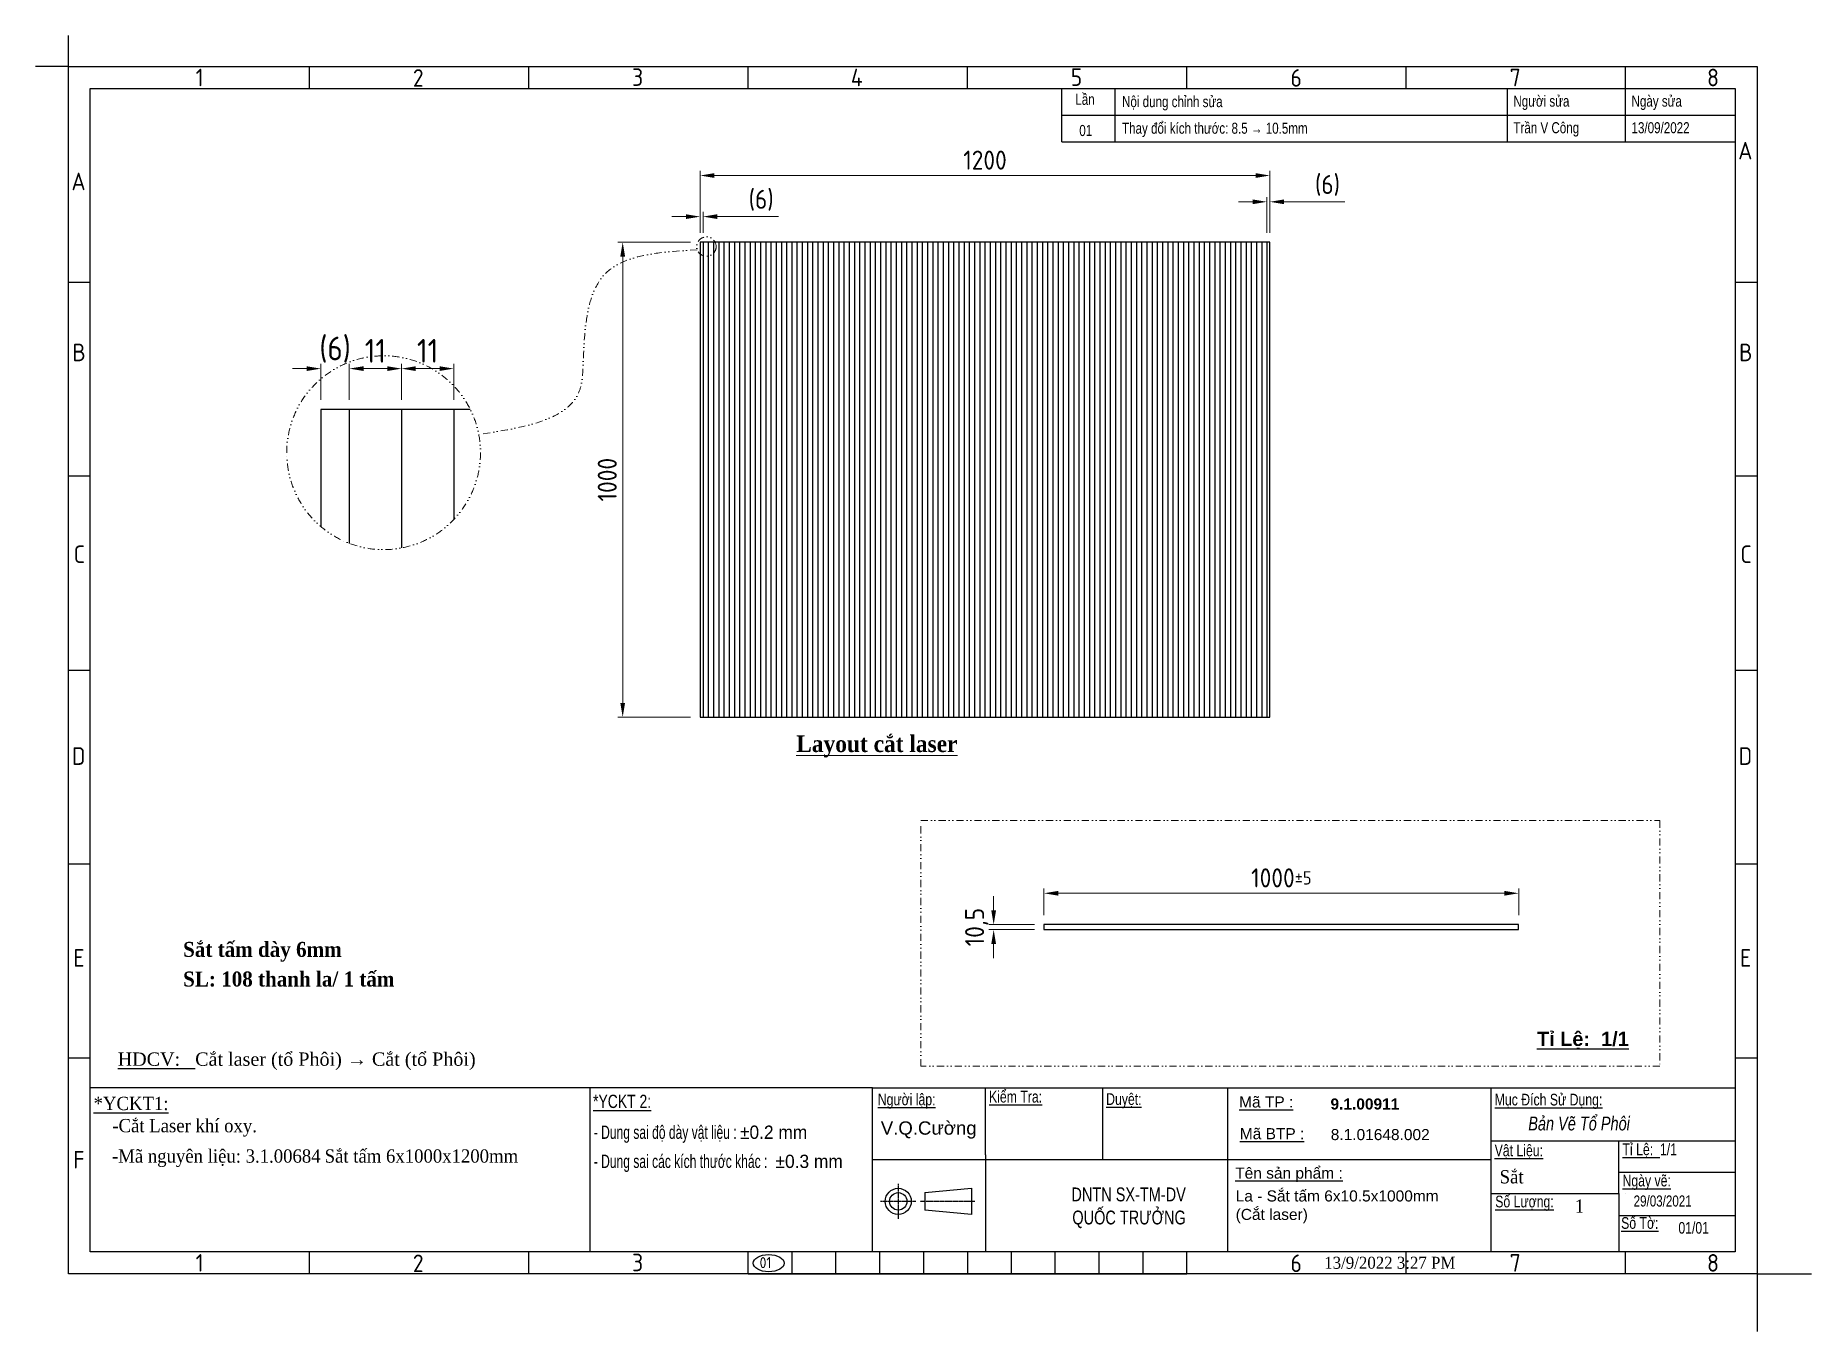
# Model space of a CAD drawing. Header units: millimetres. Extents: x -205945 to -46279, y 28253 to 108078.
# Drawn here: x -114175 to -110434, y 54296 to 57025 of the extents above; entities that cross this region are included whole.
import ezdxf

# ---------------------------------------------------------------- set-up
doc = ezdxf.new("R2010")
doc.units = ezdxf.units.MM
doc.header["$PDMODE"] = 2
for name, pattern in [('CENTER', [2, 1.25, -0.25, 0.25, -0.25]), ('CENTERX2', [4, 2.5, -0.5, 0.5, -0.5]), ('CONTPVMNIL', [0]), ('DIVIDE', [1.25, 0.5, -0.25, 0, -0.25, 0, -0.25])]:
    doc.linetypes.add(name, pattern=pattern)
doc.layers.get('0').update_dxf_attribs({"linetype": 'CONTPVMNIL'})
doc.layers.get('DEFPOINTS').update_dxf_attribs({"color": 6})
for name, color, linetype in [('CENTER', 1, 'CENTERX2'), ('FRAME050', 6, 'Continuous'), ('MAIN', 7, 'Continuous')]:
    doc.layers.add(name, color=color, linetype=linetype)
doc.layers.add('D KT', color=4, linetype='Continuous', lineweight=18)
doc.layers.add('d tam', color=2, linetype='CENTER', lineweight=9)
doc.styles.add('ISOCP', font='isocp')
doc.styles.add('Kich thuoc', font='isocp.shx', dxfattribs={"width": 0.78})
doc.styles.add('SLDTEXTSTYLE0', font='timesi.ttf', dxfattribs={"width": 0.933, "bigfont": 'bigfont'})
doc.styles.add('SLDTEXTSTYLE3', font='TXT', dxfattribs={"width": 0.65, "bigfont": 'bigfont'})
doc.styles.get("Standard").update_dxf_attribs({"font": 'isocp.shx'})
doc.styles.add('style1', font='arial.ttf', dxfattribs={"width": 0.75})
doc.dimstyles.new('dim 20', dxfattribs={"dimscale": 20, "dimtxt": 2.5, "dimasz": 1.5, "dimexe": 0.5, "dimexo": 1, "dimtad": 1, "dimtoh": 1, "dimtxsty": 'ISOCP', "dimcen": 0, "dimclrd": 3, "dimclre": 3, "dimclrt": 7, "dimadec": 0, "dimazin": 0, "dimtfac": 1, "dimtix": 1, "dimtofl": 0, "dimtmove": 0, "dimatfit": 3, "dimfxl": 0, "dimlwd": 5, "dimlwe": 5, "dimarcsym": 0})

msp = doc.modelspace()

# ---------------------------------------------------------------- texts
at = {"attachment_point": 1}
for s, insert, char_height, style in [('Lần', (-111984.41, 56902.058), 23.3333, 'style1'), ('Nội dung chỉnh sửa', (-111886.003, 56897.154), 23.33333, 'style1'), ('Người sửa ', (-111061.542, 56898.181), 23.3333, 'style1'), ('Ngày sửa ', (-110812.641, 56898.181), 23.3333, 'style1'), ('01', (-111976.014, 56836.342), 23.3333, 'style1'), ('Trần V Công', (-111061.542, 56842.181), 23.33333, 'style1'), ('13/09/2022', (-110812.641, 56842.181), 23.3333, 'style1'), ('{\\LNgười lập:}', (-112400.557, 54796.624), 24.64, 'style1'), ('{\\LKiểm Tra:}', (-112166.205, 54802.319), 24.64, 'style1'), ('{\\LDuyệt:}', (-111919.418, 54797.284), 24.64, 'style1'), ('{\\LMục Đích Sử Dụng:}', (-111100.882, 54796.151), 24.64, 'style1'), ('{\\LVật Liệu:}', (-111101.03, 54689.243), 24.64, 'style1'), ('{\\fTimes New Roman|b0|i0|c0|p18;Sắt}', (-111090.486, 54635.397), 28, 'SLDTEXTSTYLE0'), ('{\\LNgày vẽ:}', (-110831.659, 54625.655), 24.64, 'style1'), ('{\\LSố Lượng:}', (-111099.77, 54581.522), 24.64, 'style1'), ('29/03/2021', (-110808.239, 54581.998), 23.3333, 'style1'), ('{\\LSố Tờ:} ', (-110834.579, 54536.341), 24.64, 'style1')]:
    msp.add_mtext(s, dxfattribs=dict(at, insert=insert, char_height=char_height, style=style))
for s, insert, char_height, width, style in [('Thay đổi kích thước: 8.5 → 10.5mm', (-111886.003, 56841.154), 23.33333, 432.32742, 'style1'), ('{\\fTimes New Roman|b0|i0|c0|p18;\\W1;\\LHDCV:\\l   Cắt laser (tổ Phôi) → Cắt (tổ Phôi)}', (-114001.757, 54883.082), 28, 968.26273, 'SLDTEXTSTYLE0'), ('{\\fTimes New Roman|b0|i0|c0|p18;\\L*YCKT1:\\l   \\W0.933;\\P    -Cắt Laser khí oxy.}', (-114052.493, 54789.734), 28, 968.26273, 'SLDTEXTSTYLE0'), ('{\\L*YCKT 2:}', (-113000.303, 54794.167), 28, 338.00853, 'style1'), ('{\\fArial|b0|i0|c0|p34;\\W1;V.Q.Cường}', (-112394.102, 54737.996), 28, 1354.54923, 'SLDTEXTSTYLE0'), ('{\\fTimes New Roman|b0|i0|c0|p18;-\\W0.933;Mã nguyên liệu: 3.1.00684^ISắt tấm 6x1000x1200mm}', (-114013.789, 54679.063), 28, 988.07433, 'SLDTEXTSTYLE0'), ('{\\LTỉ Lệ:}  1/1', (-110831.634, 54691.448), 24.64, 269.06487, 'style1'), ('\\pi366.6447;DNTN SX-TM-DV\\P\\pi368.60667;QUỐC TRƯỞNG', (-112359.27, 54598.761), 29.16667, 761.30241, 'style1'), ('{\\fTimes New Roman|b0|i0|c0|p18;1}', (-110932.141, 54573.49), 28, 6.86574, 'SLDTEXTSTYLE0')]:
    msp.add_mtext(s, dxfattribs=dict(at, insert=insert, char_height=char_height, width=width, style=style))
for s, insert, char_height, width in [('{\\fArial|b1|i0|c0|p34;\\LTỉ Lệ:  1/1}', (-111011.829, 54926.786), 30, 269.06487), ('{\\fArial|b0|i0|c0|p34;La - Sắt tấm 6x10.5x1000mm (Cắt laser)}', (-111646.6, 54592.628), 23.33333, 479.26314), ('01', (-112649.471, 54452.231), 23.3333, 24.50884)]:
    msp.add_mtext(s, dxfattribs=dict(at, insert=insert, char_height=char_height, width=width))
at = {"color": 0, "attachment_point": 1}
for s, insert, char_height, width, style in [('{\\fArial|b0|i0|c0|p34;\\W1;\\L\\C256;Mã TP :}', (-111639.263, 54790.573), 23.33333, 162.09854, 'SLDTEXTSTYLE3'), ('{\\fArial|b1|i0|c0|p34;\\W1;\\C256;9.1.00911}', (-111446.851, 54786.242), 23.33333, 162.09854, 'SLDTEXTSTYLE3'), ('{\\fArial|b0|i0|c0|p34; - Dung sai độ dày vật liệu : \\W0.933;%%P0.2 mm}', (-113005.914, 54729.149), 28, 940.18245, 'SLDTEXTSTYLE3'), ('{\\fArial|b0|i0|c0|p34;\\W1;\\L\\C256;Mã BTP :}', (-111637.765, 54723.776), 23.33333, 162.09854, 'SLDTEXTSTYLE3'), ('{\\W1;\\C256;8.1.01648.002}', (-111446.281, 54721.842), 23.33333, 154.58954, 'style1'), ('{\\fArial|b0|i0|c0|p34; - Dung sai các kích thước khác : \\W0.933; %%P0.3 mm}', (-113005.914, 54667.858), 28, 940.18245, 'SLDTEXTSTYLE3'), ('{\\fArial|b0|i0|c0|p34;\\W1;\\L\\C256;Tên sản phẩm :}', (-111647.517, 54640.751), 23.33333, 237.48826, 'SLDTEXTSTYLE3')]:
    msp.add_mtext(s, dxfattribs=dict(at, insert=insert, char_height=char_height, width=width, style=style))
at = {"layer": 'D KT', "ltscale": 3, "width": 2317.34455, "attachment_point": 1, "style": 'SLDTEXTSTYLE0'}
for s, insert, char_height in [('{\\fTimes New Roman|b1|i0|c0|p18;\\LLayout cắt laser}', (-112572.339, 55550.751), 35), ('{\\fTimes New Roman|b1|i0|c0|p18;Sắt tấm dày 6mm}', (-113863.931, 55115.951), 31.5), ('{\\fTimes New Roman|b1|i0|c0|p18;SL: 108 thanh la/ 1 tấm}', (-113863.931, 55053.506), 31.5)]:
    msp.add_mtext(s, dxfattribs=dict(at, insert=insert, char_height=char_height))
at = {"layer": 'D KT', "attachment_point": 1}
for s, insert, char_height, width, style in [('{\\fArial|b0|i1|c0|p34;Bản Vẽ Tổ Phôi}', (-111030.181, 54748.121), 29.16667, 554.32365, 'style1'), ('{\\fTimes New Roman|b0|i0|c0|p18;13/9/2022 3:27 PM}', (-111459.958, 54452.898), 25.2, 1012.64408, 'SLDTEXTSTYLE0')]:
    msp.add_mtext(s, dxfattribs=dict(at, insert=insert, char_height=char_height, width=width, style=style))

# ---------------------------------------------------------------- blocks, each defined once
blk = doc.blocks.new('khung moi')
at = {"layer": 'FRAME050'}
for p, q in [((-261.36, 221.36), (-261.36, 225.32)), ((-221.76, 221.36), (-221.76, 225.32)), ((-182.16, 221.36), (-182.16, 225.32)), ((-142.56, 221.36), (-142.56, 225.32)), ((-102.96, 221.36), (-102.96, 225.32)), ((-63.36, 221.36), (-63.36, 225.32)), ((-23.76, 221.36), (-23.76, 225.32)), ((-300.96, 186.36), (-304.92, 186.36)), ((0, 186.36), (-3.96, 186.36)), ((-300.96, 151.36), (-304.92, 151.36)), ((0, 151.36), (-3.96, 151.36)), ((-304.92, 116.36), (-300.96, 116.36)), ((-3.96, 116.36), (0, 116.36)), ((-300.96, 81.36), (-304.92, 81.36)), ((0, 81.36), (-3.96, 81.36)), ((-300.96, 46.36), (-304.92, 46.36)), ((0, 46.36), (-3.96, 46.36)), ((-261.36, 7.4), (-261.36, 11.36)), ((-221.76, 7.4), (-221.76, 11.36)), ((-182.16, 7.4), (-182.16, 11.36)), ((-174.24, 7.4), (-174.24, 11.36)), ((-166.32, 7.4), (-166.32, 11.36)), ((-158.4, 7.4), (-158.4, 11.36)), ((-150.48, 7.4), (-150.48, 11.36)), ((-142.56, 11.36), (-142.56, 7.4)), ((-134.64, 7.4), (-134.64, 11.36)), ((-126.72, 7.4), (-126.72, 11.36)), ((-118.8, 7.4), (-118.8, 11.36)), ((-110.88, 7.4), (-110.88, 11.36)), ((-102.96, 7.4), (-102.96, 11.36)), ((-63.36, 7.4), (-63.36, 11.36)), ((-23.76, 7.4), (-23.76, 11.36)), ((-182.16, 7.4), (-102.96, 7.4))]:
    blk.add_line(p, q, dxfattribs=at)
at = {"layer": 'MAIN'}
for p, q in [((-304.92, 225.32), (-304.92, 230.92)), ((-304.92, 225.32), (-310.86, 225.32)), ((0, 7.4), (9.82, 7.4)), ((0, 7.4), (0, -3))]:
    blk.add_line(p, q, dxfattribs=at)
at = {"layer": 'MAIN', "color": 7, "linetype": 'Continuous'}
blk.add_lwpolyline([(-300.96, 221.36), (-3.96, 221.36), (-3.96, 11.36), (-300.96, 11.36)], close=True, dxfattribs=at)
at = {"layer": 'FRAME050', "style": 'ISOCP'}
for s, p in [('1', (-281.95, 221.76)), ('2', (-242.72, 221.68)), ('3', (-203.13, 221.83)), ('4', (-163.63, 221.76)), ('5', (-123.93, 221.83)), ('6', (-84.25, 221.69)), ('7', (-44.67, 221.76)), ('8', (-9.03, 221.76)), ('A', (-3.41, 208.57)), ('A', (-304.37, 203)), ('B', (-304.21, 172.14)), ('B', (-3.25, 172.14)), ('C', (-303.97, 135.71)), ('C', (-3.01, 135.71)), ('D', (-304.3, 99.28)), ('D', (-3.34, 99.28)), ('E', (-304.05, 62.84)), ('E', (-3.09, 62.84)), ('F', (-304.05, 26.41)), ('1', (-281.95, 7.8)), ('2', (-242.72, 7.72)), ('3', (-203.13, 7.87)), ('6', (-84.25, 7.73)), ('7', (-44.67, 7.8)), ('8', (-9.03, 7.8))]:
    blk.add_text(s, height=3.17, dxfattribs=at).set_placement(p)
blk = doc.blocks.new('yuiyu')
at = {"layer": 'D KT', "style": 'Kich thuoc', "width": 0.75}
blk.add_attdef('STT', (-17957.6, 19159.1), '', height=2.5, dxfattribs=at)
blk = doc.blocks.new('*D584')
at = {"layer": 'D KT', "color": 3, "lineweight": 5, "ltscale": 3, "transparency": 16777216}
for p, q in [((-112794.7, 56589.3), (-112947.9, 56589.3)), ((-112937.9, 56559.3), (-112937.9, 55619.3)), ((-112794.7, 55589.3), (-112947.9, 55589.3))]:
    blk.add_line(p, q, dxfattribs=at)
at = {"layer": 'D KT', "color": 3, "ltscale": 3, "transparency": 16777216}
for points in [[(-112942.9, 56559.3), (-112932.9, 56559.3), (-112937.9, 56589.3)], [(-112942.9, 55619.3), (-112932.9, 55619.3), (-112937.9, 55589.3)]]:
    blk.add_solid(points, dxfattribs=at)
at = {"layer": 'DEFPOINTS', "color": 0, "ltscale": 3, "transparency": 16777216}
for p in [(-112774.7, 56589.3), (-112937.9, 55589.3), (-112774.7, 55589.3)]:
    blk.add_point(p, dxfattribs=at)
at = {"layer": 'D KT', "color": 7, "ltscale": 3, "transparency": 16777216, "insert": (-112970.4, 56089.3), "char_height": 40, "attachment_point": 5, "rotation": 90, "style": 'ISOCP'}
blk.add_mtext('1000', dxfattribs=at)
blk = doc.blocks.new('*D581')
at = {"layer": 'D KT', "color": 3, "lineweight": 5, "ltscale": 3, "transparency": 16777216}
for p, q in [((-112774.7, 56609.3), (-112774.7, 56739.8)), ((-112744.7, 56729.8), (-111604.7, 56729.8)), ((-111574.7, 56609.3), (-111574.7, 56739.8))]:
    blk.add_line(p, q, dxfattribs=at)
at = {"layer": 'D KT', "color": 3, "ltscale": 3, "transparency": 16777216}
for points in [[(-112744.7, 56734.8), (-112744.7, 56724.8), (-112774.7, 56729.8)], [(-111604.7, 56734.8), (-111604.7, 56724.8), (-111574.7, 56729.8)]]:
    blk.add_solid(points, dxfattribs=at)
at = {"layer": 'DEFPOINTS', "color": 0, "ltscale": 3, "transparency": 16777216}
for p in [(-111574.7, 56729.8), (-112774.7, 56589.3), (-111574.7, 56589.3)]:
    blk.add_point(p, dxfattribs=at)
at = {"layer": 'D KT', "color": 7, "ltscale": 3, "transparency": 16777216, "insert": (-112174.7, 56762.3), "char_height": 40, "attachment_point": 5, "style": 'ISOCP'}
blk.add_mtext('1200', dxfattribs=at)
blk = doc.blocks.new('*D582')
at = {"color": 3, "lineweight": 5, "transparency": 16777216}
for p, q in [((-112804.7, 56643.3), (-112834.7, 56643.3)), ((-112774.7, 56609.3), (-112774.7, 56653.3)), ((-112768.7, 56609.3), (-112768.7, 56653.3)), ((-112738.7, 56643.3), (-112609.7, 56643.3))]:
    blk.add_line(p, q, dxfattribs=at)
at = {"color": 3, "transparency": 16777216}
for points in [[(-112804.7, 56648.3), (-112804.7, 56638.3), (-112774.7, 56643.3)], [(-112738.7, 56648.3), (-112738.7, 56638.3), (-112768.7, 56643.3)]]:
    blk.add_solid(points, dxfattribs=at)
at = {"layer": 'DEFPOINTS', "color": 0, "transparency": 16777216}
for p in [(-112768.7, 56643.3), (-112774.7, 56589.3), (-112768.7, 56589.3)]:
    blk.add_point(p, dxfattribs=at)
at = {"color": 7, "transparency": 16777216, "insert": (-112646.2, 56677.8), "char_height": 40, "attachment_point": 5, "style": 'ISOCP'}
blk.add_mtext('(6)', dxfattribs=at)
blk = doc.blocks.new('*D583')
at = {"color": 3, "lineweight": 5, "ltscale": 3, "transparency": 16777216}
for p, q in [((-111580.7, 56609.3), (-111580.7, 56684.5)), ((-111574.7, 56609.3), (-111574.7, 56684.5)), ((-111610.7, 56674.5), (-111640.7, 56674.5)), ((-111544.7, 56674.5), (-111416.7, 56674.5))]:
    blk.add_line(p, q, dxfattribs=at)
at = {"color": 3, "ltscale": 3, "transparency": 16777216}
for points in [[(-111610.7, 56679.5), (-111610.7, 56669.5), (-111580.7, 56674.5)], [(-111544.7, 56679.5), (-111544.7, 56669.5), (-111574.7, 56674.5)]]:
    blk.add_solid(points, dxfattribs=at)
at = {"layer": 'DEFPOINTS', "color": 0, "ltscale": 3, "transparency": 16777216}
for p in [(-111574.7, 56674.5), (-111580.7, 56589.3), (-111574.7, 56589.3)]:
    blk.add_point(p, dxfattribs=at)
at = {"color": 7, "ltscale": 3, "transparency": 16777216, "insert": (-111453.2, 56709), "char_height": 40, "attachment_point": 5, "style": 'ISOCP'}
blk.add_mtext('(6)', dxfattribs=at)
blk = doc.blocks.new('*D585')
at = {"color": 3, "lineweight": 5, "ltscale": 30, "transparency": 16777216}
for p, q in [((-112156.4, 55182.3), (-112156.4, 55212.3)), ((-112070.4, 55152.3), (-112166.4, 55152.3)), ((-112070.4, 55141.8), (-112166.4, 55141.8)), ((-112156.4, 55111.8), (-112156.4, 55081.8))]:
    blk.add_line(p, q, dxfattribs=at)
at = {"color": 3, "ltscale": 30, "transparency": 16777216}
for points in [[(-112161.4, 55182.3), (-112151.4, 55182.3), (-112156.4, 55152.3)], [(-112161.4, 55111.8), (-112151.4, 55111.8), (-112156.4, 55141.8)]]:
    blk.add_solid(points, dxfattribs=at)
at = {"layer": 'DEFPOINTS', "color": 0, "ltscale": 30, "transparency": 16777216}
for p in [(-112156.4, 55152.3), (-112050.4, 55152.3), (-112050.4, 55141.8)]:
    blk.add_point(p, dxfattribs=at)
at = {"color": 7, "ltscale": 30, "transparency": 16777216, "insert": (-112191.9, 55147.1), "char_height": 40, "attachment_point": 5, "rotation": 90, "style": 'ISOCP'}
blk.add_mtext('10,5', dxfattribs=at)
blk = doc.blocks.new('*D586')
at = {"color": 3, "lineweight": 5, "ltscale": 30, "transparency": 16777216}
for p, q in [((-112050.4, 55172.3), (-112050.4, 55228.3)), ((-111050.4, 55172.3), (-111050.4, 55228.3)), ((-112020.4, 55218.3), (-111080.4, 55218.3))]:
    blk.add_line(p, q, dxfattribs=at)
at = {"color": 3, "ltscale": 30, "transparency": 16777216}
for points in [[(-112020.4, 55223.3), (-112020.4, 55213.3), (-112050.4, 55218.3)], [(-111080.4, 55223.3), (-111080.4, 55213.3), (-111050.4, 55218.3)]]:
    blk.add_solid(points, dxfattribs=at)
at = {"layer": 'DEFPOINTS', "color": 0, "ltscale": 30, "transparency": 16777216}
for p in [(-111050.4, 55218.3), (-112050.4, 55152.3), (-111050.4, 55152.3)]:
    blk.add_point(p, dxfattribs=at)
at = {"color": 7, "ltscale": 30, "transparency": 16777216, "insert": (-111550.4, 55250.8), "char_height": 40, "attachment_point": 5, "style": 'ISOCP'}
blk.add_mtext('\\A1;1000{\\H28;±5}', dxfattribs=at)
blk = doc.blocks.new('*D587')
at = {"color": 3, "lineweight": 5, "ltscale": 30, "transparency": 16777216}
for p, q in [((-113603.8, 56323.2), (-113633.8, 56323.2)), ((-113573.8, 56257.5), (-113573.8, 56333.2)), ((-113513.8, 56257.5), (-113513.8, 56333.2)), ((-113483.8, 56323.2), (-113453.8, 56323.2))]:
    blk.add_line(p, q, dxfattribs=at)
at = {"color": 3, "ltscale": 30, "transparency": 16777216}
for points in [[(-113603.8, 56328.2), (-113603.8, 56318.2), (-113573.8, 56323.2)], [(-113483.8, 56328.2), (-113483.8, 56318.2), (-113513.8, 56323.2)]]:
    blk.add_solid(points, dxfattribs=at)
at = {"layer": 'DEFPOINTS', "color": 0, "ltscale": 30, "transparency": 16777216}
for p in [(-113573.8, 56323.2), (-113573.8, 56237.5), (-113513.8, 56237.5)]:
    blk.add_point(p, dxfattribs=at)
at = {"color": 7, "ltscale": 30, "transparency": 16777216, "insert": (-113543.8, 56363.2), "char_height": 50, "attachment_point": 5, "style": 'ISOCP'}
blk.add_mtext('(6)', dxfattribs=at)
blk = doc.blocks.new('*D588')
at = {"color": 3, "lineweight": 5, "ltscale": 30, "transparency": 16777216}
for p, q in [((-113513.8, 56257.5), (-113513.8, 56333.2)), ((-113483.8, 56323.2), (-113433.8, 56323.2)), ((-113403.8, 56257.5), (-113403.8, 56333.2))]:
    blk.add_line(p, q, dxfattribs=at)
at = {"color": 3, "ltscale": 30, "transparency": 16777216}
for points in [[(-113483.8, 56328.2), (-113483.8, 56318.2), (-113513.8, 56323.2)], [(-113433.8, 56328.2), (-113433.8, 56318.2), (-113403.8, 56323.2)]]:
    blk.add_solid(points, dxfattribs=at)
at = {"layer": 'DEFPOINTS', "color": 0, "ltscale": 30, "transparency": 16777216}
for p in [(-113403.8, 56323.2), (-113513.8, 56237.5), (-113403.8, 56237.5)]:
    blk.add_point(p, dxfattribs=at)
at = {"color": 7, "ltscale": 30, "transparency": 16777216, "insert": (-113458.8, 56360.7), "char_height": 50, "attachment_point": 5, "style": 'ISOCP'}
blk.add_mtext('11', dxfattribs=at)
blk = doc.blocks.new('*D589')
at = {"color": 3, "lineweight": 5, "ltscale": 30, "transparency": 16777216}
for p, q in [((-113403.8, 56257.5), (-113403.8, 56333.2)), ((-113373.8, 56323.2), (-113323.8, 56323.2)), ((-113293.8, 56257.5), (-113293.8, 56333.2))]:
    blk.add_line(p, q, dxfattribs=at)
at = {"color": 3, "ltscale": 30, "transparency": 16777216}
for points in [[(-113373.8, 56328.2), (-113373.8, 56318.2), (-113403.8, 56323.2)], [(-113323.8, 56328.2), (-113323.8, 56318.2), (-113293.8, 56323.2)]]:
    blk.add_solid(points, dxfattribs=at)
at = {"layer": 'DEFPOINTS', "color": 0, "ltscale": 30, "transparency": 16777216}
for p in [(-113293.8, 56323.2), (-113403.8, 56237.5), (-113293.8, 56237.5)]:
    blk.add_point(p, dxfattribs=at)
at = {"color": 7, "ltscale": 30, "transparency": 16777216, "insert": (-113348.8, 56360.7), "char_height": 50, "attachment_point": 5, "style": 'ISOCP'}
blk.add_mtext('11', dxfattribs=at)

# ---------------------------------------------------------------- dimensions: what is measured, and where the dimension line sits
at = {"ltscale": 3}
dim = msp.add_linear_dim(base=(-111574.695, 56674.541), p1=(-111580.695, 56589.313), p2=(-111574.695, 56589.313), text='(<>)', dimstyle='dim 20', override={"dimtxt": 2, "dimdec": 0}, dxfattribs=at)
dim.commit()
dim.dimension.update_dxf_attribs({"geometry": '*D583', "text_midpoint": (-111453.211, 56674.541), "dimtype": 160})
dim = msp.add_linear_dim(base=(-112768.695, 56643.284), p1=(-112774.695, 56589.313), p2=(-112768.695, 56589.313), text='(<>)', dimstyle='dim 20', override={"dimtxt": 2})
dim.commit()
dim.dimension.update_dxf_attribs({"geometry": '*D582', "text_midpoint": (-112646.188, 56643.284), "dimtype": 160})
at = {"ltscale": 30}
dim = msp.add_linear_dim(base=(-113573.772, 56323.185), p1=(-113513.772, 56237.456), p2=(-113573.772, 56237.456), text='(<>)', dimstyle='dim 20', override={"dimlfac": 0.1}, dxfattribs=at)
dim.commit()
dim.dimension.update_dxf_attribs({"geometry": '*D587', "text_midpoint": (-113543.772, 56363.185)})
for base, p1, p2, override, picture, middle in [((-113403.772, 56323.185), (-113513.772, 56237.456), (-113403.772, 56237.456), {"dimlfac": 0.1, "dimtmove": 1}, '*D588', (-113458.772, 56360.685)), ((-113293.772, 56323.185), (-113403.772, 56237.456), (-113293.772, 56237.456), {"dimlfac": 0.1, "dimtmove": 1}, '*D589', (-113348.772, 56360.685)), ((-111050.424, 55218.258), (-112050.424, 55152.345), (-111050.424, 55152.345), {"dimtxt": 2, "dimgap": 0.625, "dimtol": 1, "dimlim": 0, "dimtp": 5, "dimtm": 5, "dimtfac": 0.7, "dimtolj": 1}, '*D586', (-111550.424, 55250.758))]:
    dim = msp.add_linear_dim(base=base, p1=p1, p2=p2, dimstyle='dim 20', override=override, dxfattribs=at)
    dim.commit()
    dim.dimension.update_dxf_attribs({"geometry": picture, "text_midpoint": middle})
dim = msp.add_linear_dim(base=(-112156.368, 55152.345), p1=(-112050.424, 55141.845), p2=(-112050.424, 55152.345), angle=90, dimstyle='dim 20', override={"dimtxt": 2}, dxfattribs=at)
dim.commit()
dim.dimension.update_dxf_attribs({"geometry": '*D585', "text_midpoint": (-112191.868, 55147.095)})
at = {"layer": 'D KT', "ltscale": 3}
dim = msp.add_linear_dim(base=(-111574.695, 56729.769), p1=(-112774.695, 56589.313), p2=(-111574.695, 56589.313), dimstyle='dim 20', override={"dimtxt": 2}, dxfattribs=at)
dim.commit()
dim.dimension.update_dxf_attribs({"geometry": '*D581', "text_midpoint": (-112174.695, 56762.273)})
dim = msp.add_linear_dim(base=(-112937.943, 55589.313), p1=(-112774.695, 56589.313), p2=(-112774.695, 55589.313), angle=90, dimstyle='dim 20', override={"dimtxt": 2}, dxfattribs=at)
dim.commit()
dim.dimension.update_dxf_attribs({"geometry": '*D584', "text_midpoint": (-112970.443, 56089.313)})

# ---------------------------------------------------------------- linework, layer by layer
at = {"ltscale": 30}
for p, q in [((-112768.695, 56589.313), (-112768.695, 55589.313)), ((-112757.695, 56589.313), (-112757.695, 55589.313)), ((-112746.695, 56589.313), (-112746.695, 55589.313)), ((-112735.695, 56589.313), (-112735.695, 55589.313)), ((-112724.695, 56589.313), (-112724.695, 55589.313)), ((-112713.695, 56589.313), (-112713.695, 55589.313)), ((-112702.695, 56589.313), (-112702.695, 55589.313)), ((-112691.695, 56589.313), (-112691.695, 55589.313)), ((-112680.695, 56589.313), (-112680.695, 55589.313)), ((-112669.695, 56589.313), (-112669.695, 55589.313)), ((-112658.695, 56589.313), (-112658.695, 55589.313)), ((-112647.695, 56589.313), (-112647.695, 55589.313)), ((-112636.695, 56589.313), (-112636.695, 55589.313)), ((-112625.695, 56589.313), (-112625.695, 55589.313)), ((-112614.695, 56589.313), (-112614.695, 55589.313)), ((-112603.695, 56589.313), (-112603.695, 55589.313)), ((-112592.695, 56589.313), (-112592.695, 55589.313)), ((-112581.695, 56589.313), (-112581.695, 55589.313)), ((-112570.695, 56589.313), (-112570.695, 55589.313)), ((-112559.695, 56589.313), (-112559.695, 55589.313)), ((-112548.695, 56589.313), (-112548.695, 55589.313)), ((-112537.695, 56589.313), (-112537.695, 55589.313)), ((-112526.695, 56589.313), (-112526.695, 55589.313)), ((-112515.695, 56589.313), (-112515.695, 55589.313)), ((-112504.695, 56589.313), (-112504.695, 55589.313)), ((-112493.695, 56589.313), (-112493.695, 55589.313)), ((-112482.695, 56589.313), (-112482.695, 55589.313)), ((-112471.695, 56589.313), (-112471.695, 55589.313)), ((-112460.695, 56589.313), (-112460.695, 55589.313)), ((-112449.695, 56589.313), (-112449.695, 55589.313)), ((-112438.695, 56589.313), (-112438.695, 55589.313)), ((-112427.695, 56589.313), (-112427.695, 55589.313)), ((-112416.695, 56589.313), (-112416.695, 55589.313)), ((-112405.695, 56589.313), (-112405.695, 55589.313)), ((-112394.695, 56589.313), (-112394.695, 55589.313)), ((-112383.695, 56589.313), (-112383.695, 55589.313)), ((-112372.695, 56589.313), (-112372.695, 55589.313)), ((-112361.695, 56589.313), (-112361.695, 55589.313)), ((-112350.695, 56589.313), (-112350.695, 55589.313)), ((-112339.695, 56589.313), (-112339.695, 55589.313)), ((-112328.695, 56589.313), (-112328.695, 55589.313)), ((-112317.695, 56589.313), (-112317.695, 55589.313)), ((-112306.695, 56589.313), (-112306.695, 55589.313)), ((-112295.695, 56589.313), (-112295.695, 55589.313)), ((-112284.695, 56589.313), (-112284.695, 55589.313)), ((-112273.695, 56589.313), (-112273.695, 55589.313)), ((-112262.695, 56589.313), (-112262.695, 55589.313)), ((-112251.695, 56589.313), (-112251.695, 55589.313)), ((-112240.695, 56589.313), (-112240.695, 55589.313)), ((-112229.695, 56589.313), (-112229.695, 55589.313)), ((-112218.695, 56589.313), (-112218.695, 55589.313)), ((-112207.695, 56589.313), (-112207.695, 55589.313)), ((-112196.695, 56589.313), (-112196.695, 55589.313)), ((-112185.695, 56589.313), (-112185.695, 55589.313)), ((-112174.695, 56589.313), (-112174.695, 55589.313)), ((-112163.695, 56589.313), (-112163.695, 55589.313)), ((-112152.695, 56589.313), (-112152.695, 55589.313)), ((-112141.695, 56589.313), (-112141.695, 55589.313)), ((-112130.695, 56589.313), (-112130.695, 55589.313)), ((-112119.695, 56589.313), (-112119.695, 55589.313)), ((-112108.695, 56589.313), (-112108.695, 55589.313)), ((-112097.695, 56589.313), (-112097.695, 55589.313)), ((-112086.695, 56589.313), (-112086.695, 55589.313)), ((-112075.695, 56589.313), (-112075.695, 55589.313)), ((-112064.695, 56589.313), (-112064.695, 55589.313)), ((-112053.695, 56589.313), (-112053.695, 55589.313)), ((-112042.695, 56589.313), (-112042.695, 55589.313)), ((-112031.695, 56589.313), (-112031.695, 55589.313)), ((-112020.695, 56589.313), (-112020.695, 55589.313)), ((-112009.695, 56589.313), (-112009.695, 55589.313)), ((-111998.695, 56589.313), (-111998.695, 55589.313)), ((-111987.695, 56589.313), (-111987.695, 55589.313)), ((-111976.695, 56589.313), (-111976.695, 55589.313)), ((-111965.695, 56589.313), (-111965.695, 55589.313)), ((-111954.695, 56589.313), (-111954.695, 55589.313)), ((-111943.695, 56589.313), (-111943.695, 55589.313)), ((-111932.695, 56589.313), (-111932.695, 55589.313)), ((-111921.695, 56589.313), (-111921.695, 55589.313)), ((-111910.695, 56589.313), (-111910.695, 55589.313)), ((-111899.695, 56589.313), (-111899.695, 55589.313)), ((-111888.695, 56589.313), (-111888.695, 55589.313)), ((-111877.695, 56589.313), (-111877.695, 55589.313)), ((-111866.695, 56589.313), (-111866.695, 55589.313)), ((-111855.695, 56589.313), (-111855.695, 55589.313)), ((-111844.695, 56589.313), (-111844.695, 55589.313)), ((-111833.695, 56589.313), (-111833.695, 55589.313)), ((-111822.695, 56589.313), (-111822.695, 55589.313)), ((-111811.695, 56589.313), (-111811.695, 55589.313)), ((-111800.695, 56589.313), (-111800.695, 55589.313)), ((-111789.695, 56589.313), (-111789.695, 55589.313)), ((-111778.695, 56589.313), (-111778.695, 55589.313)), ((-111767.695, 56589.313), (-111767.695, 55589.313)), ((-111756.695, 56589.313), (-111756.695, 55589.313)), ((-111745.695, 56589.313), (-111745.695, 55589.313)), ((-111734.695, 56589.313), (-111734.695, 55589.313)), ((-111723.695, 56589.313), (-111723.695, 55589.313)), ((-111712.695, 56589.313), (-111712.695, 55589.313)), ((-111701.695, 56589.313), (-111701.695, 55589.313)), ((-111690.695, 56589.313), (-111690.695, 55589.313)), ((-111679.695, 56589.313), (-111679.695, 55589.313)), ((-111668.695, 56589.313), (-111668.695, 55589.313)), ((-111657.695, 56589.313), (-111657.695, 55589.313)), ((-111646.695, 56589.313), (-111646.695, 55589.313)), ((-111635.695, 56589.313), (-111635.695, 55589.313)), ((-111624.695, 56589.313), (-111624.695, 55589.313)), ((-111613.695, 56589.313), (-111613.695, 55589.313)), ((-111602.695, 56589.313), (-111602.695, 55589.313)), ((-111591.695, 56589.313), (-111591.695, 55589.313)), ((-111580.695, 56589.313), (-111580.695, 55589.313)), ((-113513.772, 56237.456), (-113513.772, 55955.214)), ((-113403.772, 56237.456), (-113403.772, 55945.534)), ((-113293.772, 56237.456), (-113293.772, 56005.339))]:
    msp.add_line(p, q, dxfattribs=at)
for p, q in [((-112411.636, 54808.354), (-114059.381, 54808.354)), ((-113007.191, 54808.354), (-113007.191, 54463.103)), ((-111927.41, 54808.354), (-111927.41, 54657.823)), ((-111108.543, 54696.907), (-111108.543, 54808.354)), ((-112173.69, 54667.394), (-112173.69, 54463.103)), ((-112411.636, 54657.823), (-111663.149, 54657.823)), ((-110839.741, 54631.257), (-110594.381, 54631.257)), ((-110839.741, 54539.757), (-110594.381, 54539.757))]:
    msp.add_line(p, q)
at = {"linetype": 'ByBlock'}
msp.add_line((-110839.741, 54586.303), (-110839.741, 54463.103), dxfattribs=at)
at = {"ltscale": 3}
msp.add_lwpolyline([(-111574.695, 55589.313), (-111574.695, 56589.313), (-112774.695, 56589.313), (-112774.695, 55589.313)], close=True, dxfattribs=at)
msp.add_lwpolyline([(-113259.071, 56237.456), (-113573.772, 56237.456), (-113573.772, 55990.635)], dxfattribs=at)
at = {"ltscale": 30}
msp.add_lwpolyline([(-112050.424, 55141.845), (-111050.424, 55141.845), (-111050.424, 55152.345), (-112050.424, 55152.345)], close=True, dxfattribs=at)
msp.add_ellipse((-112630.332, 54439.467), major_axis=(-32.79, 0), ratio=0.55171628)
at = {"layer": 'CENTER'}
for p, q in [((-112357.378, 54606.232), (-112357.378, 54532.44)), ((-112320.091, 54569.582), (-112394.664, 54569.582)), ((-112195.947, 54569.582), (-112311.281, 54569.582))]:
    msp.add_line(p, q, dxfattribs=at)
at = {"layer": 'd tam', "linetype": 'DIVIDE', "ltscale": 30}
msp.add_lwpolyline([(-112310.109, 55371.455), (-110753.018, 55371.455), (-110753.018, 54854.33), (-112310.109, 54854.33)], close=True, dxfattribs=at)
for centre, radius in [((-112761.473, 56580.175), 20.408), ((-113441.55, 56146.084), 204.077)]:
    msp.add_circle(centre, radius, dxfattribs=at)
msp.add_spline([(-112780.721, 56573.394), (-112977.79, 56519.716), (-113021.464, 56328.117), (-113025.781, 56286.658), (-113241.118, 56184.48)], degree=3, dxfattribs=at)
at = {"layer": 'DEFPOINTS'}
msp.add_lwpolyline([(-114105.581, 56959.303), (-110548.181, 56959.303), (-110548.181, 54416.903), (-114105.581, 54416.903)], close=True, dxfattribs=at)
at = {"layer": 'MAIN'}
for p, q in [((-112012.604, 56857.103), (-112012.604, 56913.103)), ((-111900.604, 56857.103), (-111900.604, 56913.103)), ((-111074.281, 56857.103), (-111074.281, 56913.103)), ((-110825.381, 56857.103), (-110825.381, 56913.103)), ((-112012.604, 56857.103), (-110594.381, 56857.103)), ((-112012.604, 56801.103), (-112012.604, 56857.103)), ((-111900.604, 56801.103), (-111900.604, 56857.103)), ((-111074.281, 56801.103), (-111074.281, 56857.103)), ((-110825.381, 56801.103), (-110825.381, 56857.103)), ((-112012.604, 56801.103), (-110594.381, 56801.103)), ((-112411.636, 54808.354), (-110594.381, 54808.354)), ((-112411.636, 54463.103), (-112411.636, 54808.354)), ((-112173.69, 54667.394), (-112173.69, 54808.354)), ((-111663.149, 54463.103), (-111663.149, 54808.354)), ((-111109.243, 54696.907), (-110594.381, 54696.907)), ((-111108.543, 54463.103), (-111108.543, 54696.907)), ((-110839.741, 54586.303), (-110839.741, 54696.907)), ((-111663.149, 54657.823), (-111108.543, 54657.823)), ((-112301.438, 54587.878), (-112203.113, 54597.025)), ((-112301.438, 54587.878), (-112301.438, 54551.287)), ((-112203.113, 54597.025), (-112203.113, 54542.14)), ((-111108.543, 54586.303), (-110839.741, 54586.303)), ((-110826.318, 54586.303), (-110825.828, 54586.303)), ((-112203.113, 54542.14), (-112301.438, 54551.287))]:
    msp.add_line(p, q, dxfattribs=at)
for radius in [27.443, 18.295]:
    msp.add_circle((-112357.378, 54569.582), radius, dxfattribs=at)

# ---------------------------------------------------------------- block references
at = {"xscale": 11.66666666666667, "yscale": 11.66666666666667, "zscale": 11.66666666666667}
msp.add_blockref('khung moi', (-110548.181, 54330.523), dxfattribs=at)
at = {"layer": 'D KT'}
ref = msp.add_blockref('yuiyu', (-58337.628, -1379.201), dxfattribs=dict(at, xscale=2.916666666666667, yscale=2.916666666666667, zscale=2.916666666666667))
ref.add_attrib('STT', '01/01', (-110713.874, 54501.583), dxfattribs={"height": 24.5, "style": 'style1', "width": 0.75})

msp.set_redraw_order([(e.dxf.handle, doc.entitydb.next_handle()) for e in msp.query("TEXT MTEXT ATTDEF DIMENSION ARC_DIMENSION")])  # texts and dimensions are drawn at this point

doc.saveas('drawing.dxf')
